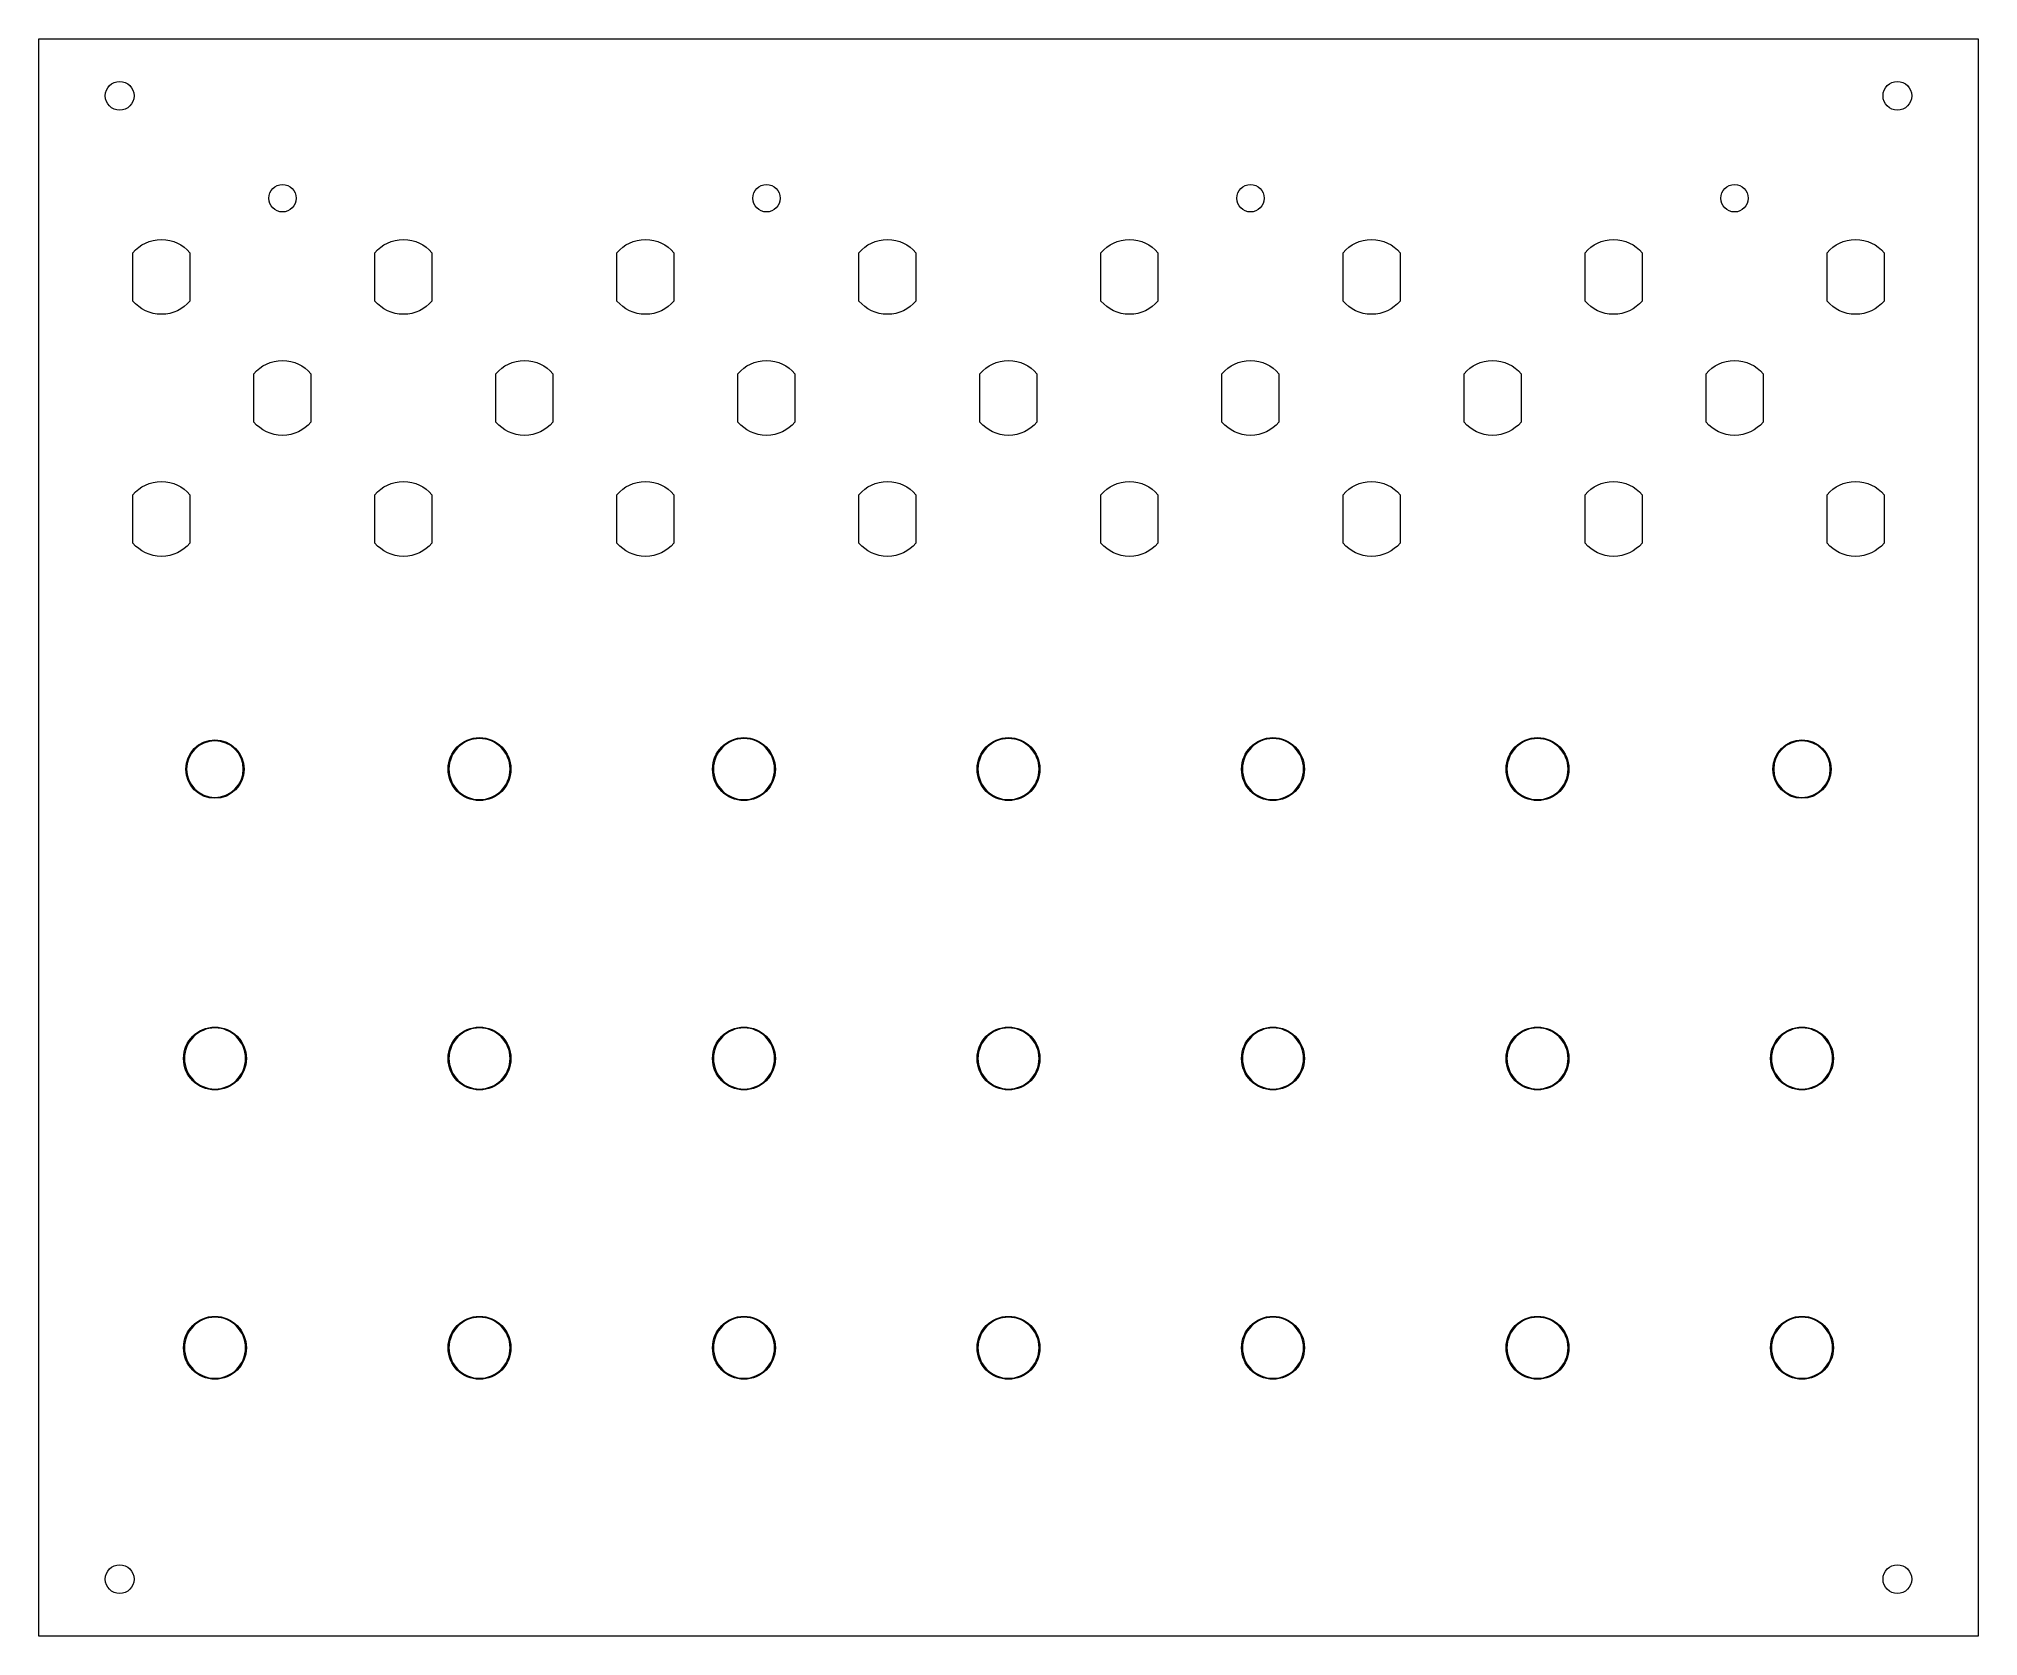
# Model space of a CAD drawing. Header units: millimetres. Extents: x 223 to 439, y -178 to 0.
import ezdxf

# ---------------------------------------------------------------- set-up
doc = ezdxf.new("R2010")
doc.units = ezdxf.units.MM
doc.header["$MEASUREMENT"] = 0
doc.layers.add('drill', color=7, linetype='Continuous', lineweight=0)

# ---------------------------------------------------------------- blocks, each defined once
blk = doc.blocks.new('Block_0')
at = {"layer": 'drill', "color": 230, "lineweight": 5}
for points in [[(250.14, -16.28), (249.3, -16.28), (248.62, -16.96), (248.62, -17.81), (248.62, -18.65), (249.3, -19.33), (250.14, -19.33), (250.98, -19.33), (251.67, -18.65), (251.67, -17.81), (251.67, -16.96), (250.98, -16.28), (250.14, -16.28)], [(250.14, -16.28), (249.3, -16.28), (248.62, -16.96), (248.62, -17.81), (248.62, -18.65), (249.3, -19.33), (250.14, -19.33), (250.98, -19.33), (251.67, -18.65), (251.67, -17.81), (251.67, -16.96), (250.98, -16.28), (250.14, -16.28)], [(304.02, -16.28), (303.18, -16.28), (302.5, -16.96), (302.5, -17.81), (302.5, -18.65), (303.18, -19.33), (304.02, -19.33), (304.87, -19.33), (305.55, -18.65), (305.55, -17.81), (305.55, -16.96), (304.87, -16.28), (304.02, -16.28)], [(304.02, -16.28), (303.18, -16.28), (302.5, -16.96), (302.5, -17.81), (302.5, -18.65), (303.18, -19.33), (304.02, -19.33), (304.87, -19.33), (305.55, -18.65), (305.55, -17.81), (305.55, -16.96), (304.87, -16.28), (304.02, -16.28)], [(357.9, -16.28), (357.06, -16.28), (356.38, -16.96), (356.38, -17.81), (356.38, -18.65), (357.06, -19.33), (357.9, -19.33), (358.75, -19.33), (359.43, -18.65), (359.43, -17.81), (359.43, -16.96), (358.75, -16.28), (357.9, -16.28)], [(357.9, -16.28), (357.06, -16.28), (356.38, -16.96), (356.38, -17.81), (356.38, -18.65), (357.06, -19.33), (357.9, -19.33), (358.75, -19.33), (359.43, -18.65), (359.43, -17.81), (359.43, -16.96), (358.75, -16.28), (357.9, -16.28)], [(411.79, -16.28), (410.94, -16.28), (410.26, -16.96), (410.26, -17.81), (410.26, -18.65), (410.94, -19.33), (411.79, -19.33), (412.63, -19.33), (413.31, -18.65), (413.31, -17.81), (413.31, -16.96), (412.63, -16.28), (411.79, -16.28)], [(411.79, -16.28), (410.94, -16.28), (410.26, -16.96), (410.26, -17.81), (410.26, -18.65), (410.94, -19.33), (411.79, -19.33), (412.63, -19.33), (413.31, -18.65), (413.31, -17.81), (413.31, -16.96), (412.63, -16.28), (411.79, -16.28)]]:
    blk.add_open_spline(points, degree=3, knots=[0, 0, 0, 0, 1, 1, 1, 2, 2, 2, 3, 3, 3, 4, 4, 4, 4], dxfattribs=at)

msp = doc.modelspace()

# ---------------------------------------------------------------- hatches: boundary and pattern name
at = {"layer": 'drill', "transparency": 33554687}
h = msp.add_hatch(color=230, dxfattribs=at)
h.dxf.hatch_style = 2
edge = h.paths.add_edge_path()
edge.add_spline(control_points=[(242.62, -78.09), (240.83, -78.09), (239.37, -79.55), (239.37, -81.34), (239.37, -83.14), (240.83, -84.59), (242.62, -84.59), (244.42, -84.59), (245.87, -83.14), (245.87, -81.34), (245.87, -79.55), (244.42, -78.09), (242.62, -78.09), (242.62, -78.09), (242.62, -78.09), (242.62, -78.09)], knot_values=[0, 0, 0, 0, 1, 1, 1, 2, 2, 2, 3, 3, 3, 4, 4, 4, 5, 5, 5, 5], degree=3, periodic=0)
edge = h.paths.add_edge_path()
edge.add_spline(control_points=[(242.62, -78.19), (244.36, -78.19), (245.77, -79.61), (245.77, -81.34), (245.77, -83.08), (244.36, -84.49), (242.62, -84.49), (240.89, -84.49), (239.47, -83.08), (239.47, -81.34), (239.47, -79.61), (240.89, -78.19), (242.62, -78.19)], knot_values=[0, 0, 0, 0, 1, 1, 1, 2, 2, 2, 3, 3, 3, 4, 4, 4, 4], degree=3, periodic=0)
edge.add_line((242.62, -78.19), (242.62, -78.19))
h = msp.add_hatch(color=230, dxfattribs=at)
h.dxf.hatch_style = 2
edge = h.paths.add_edge_path()
edge.add_spline(control_points=[(272.07, -77.84), (270.14, -77.84), (268.57, -79.41), (268.57, -81.34), (268.57, -83.28), (270.14, -84.84), (272.07, -84.84), (274, -84.84), (275.57, -83.28), (275.57, -81.34), (275.57, -79.41), (274, -77.84), (272.07, -77.84), (272.07, -77.84), (272.07, -77.84), (272.07, -77.84)], knot_values=[0, 0, 0, 0, 1, 1, 1, 2, 2, 2, 3, 3, 3, 4, 4, 4, 5, 5, 5, 5], degree=3, periodic=0)
edge = h.paths.add_edge_path()
edge.add_spline(control_points=[(272.07, -77.94), (273.94, -77.94), (275.47, -79.47), (275.47, -81.34), (275.47, -83.22), (273.94, -84.74), (272.07, -84.74), (270.19, -84.74), (268.67, -83.22), (268.67, -81.34), (268.67, -79.47), (270.19, -77.94), (272.07, -77.94)], knot_values=[0, 0, 0, 0, 1, 1, 1, 2, 2, 2, 3, 3, 3, 4, 4, 4, 4], degree=3, periodic=0)
edge.add_line((272.07, -77.94), (272.07, -77.94))
h = msp.add_hatch(color=230, dxfattribs=at)
h.dxf.hatch_style = 2
edge = h.paths.add_edge_path()
edge.add_spline(control_points=[(301.51, -77.84), (299.58, -77.84), (298.01, -79.41), (298.01, -81.34), (298.01, -83.28), (299.58, -84.84), (301.51, -84.84), (303.45, -84.84), (305.01, -83.28), (305.01, -81.34), (305.01, -79.41), (303.45, -77.84), (301.51, -77.84), (301.51, -77.84), (301.51, -77.84), (301.51, -77.84)], knot_values=[0, 0, 0, 0, 1, 1, 1, 2, 2, 2, 3, 3, 3, 4, 4, 4, 5, 5, 5, 5], degree=3, periodic=0)
edge = h.paths.add_edge_path()
edge.add_spline(control_points=[(301.51, -77.94), (303.39, -77.94), (304.91, -79.47), (304.91, -81.34), (304.91, -83.22), (303.39, -84.74), (301.51, -84.74), (299.64, -84.74), (298.11, -83.22), (298.11, -81.34), (298.11, -79.47), (299.64, -77.94), (301.51, -77.94)], knot_values=[0, 0, 0, 0, 1, 1, 1, 2, 2, 2, 3, 3, 3, 4, 4, 4, 4], degree=3, periodic=0)
edge.add_line((301.51, -77.94), (301.51, -77.94))
h = msp.add_hatch(color=230, dxfattribs=at)
h.dxf.hatch_style = 2
edge = h.paths.add_edge_path()
edge.add_spline(control_points=[(330.96, -77.84), (329.03, -77.84), (327.46, -79.41), (327.46, -81.34), (327.46, -83.28), (329.03, -84.84), (330.96, -84.84), (332.89, -84.84), (334.46, -83.28), (334.46, -81.34), (334.46, -79.41), (332.89, -77.84), (330.96, -77.84), (330.96, -77.84), (330.96, -77.84), (330.96, -77.84)], knot_values=[0, 0, 0, 0, 1, 1, 1, 2, 2, 2, 3, 3, 3, 4, 4, 4, 5, 5, 5, 5], degree=3, periodic=0)
edge = h.paths.add_edge_path()
edge.add_spline(control_points=[(330.96, -77.94), (332.83, -77.94), (334.36, -79.47), (334.36, -81.34), (334.36, -83.22), (332.83, -84.74), (330.96, -84.74), (329.08, -84.74), (327.56, -83.22), (327.56, -81.34), (327.56, -79.47), (329.08, -77.94), (330.96, -77.94)], knot_values=[0, 0, 0, 0, 1, 1, 1, 2, 2, 2, 3, 3, 3, 4, 4, 4, 4], degree=3, periodic=0)
edge.add_line((330.96, -77.94), (330.96, -77.94))
h = msp.add_hatch(color=230, dxfattribs=at)
h.dxf.hatch_style = 2
edge = h.paths.add_edge_path()
edge.add_spline(control_points=[(360.4, -77.84), (358.47, -77.84), (356.9, -79.41), (356.9, -81.34), (356.9, -83.28), (358.47, -84.84), (360.4, -84.84), (362.34, -84.84), (363.9, -83.28), (363.9, -81.34), (363.9, -79.41), (362.34, -77.84), (360.4, -77.84), (360.4, -77.84), (360.4, -77.84), (360.4, -77.84)], knot_values=[0, 0, 0, 0, 1, 1, 1, 2, 2, 2, 3, 3, 3, 4, 4, 4, 5, 5, 5, 5], degree=3, periodic=0)
edge = h.paths.add_edge_path()
edge.add_spline(control_points=[(360.4, -77.94), (362.28, -77.94), (363.8, -79.47), (363.8, -81.34), (363.8, -83.22), (362.28, -84.74), (360.4, -84.74), (358.53, -84.74), (357, -83.22), (357, -81.34), (357, -79.47), (358.53, -77.94), (360.4, -77.94)], knot_values=[0, 0, 0, 0, 1, 1, 1, 2, 2, 2, 3, 3, 3, 4, 4, 4, 4], degree=3, periodic=0)
edge.add_line((360.4, -77.94), (360.4, -77.94))
h = msp.add_hatch(color=230, dxfattribs=at)
h.dxf.hatch_style = 2
edge = h.paths.add_edge_path()
edge.add_spline(control_points=[(389.85, -77.84), (387.91, -77.84), (386.35, -79.41), (386.35, -81.34), (386.35, -83.28), (387.91, -84.84), (389.85, -84.84), (391.78, -84.84), (393.35, -83.28), (393.35, -81.34), (393.35, -79.41), (391.78, -77.84), (389.85, -77.84), (389.85, -77.84), (389.85, -77.84), (389.85, -77.84)], knot_values=[0, 0, 0, 0, 1, 1, 1, 2, 2, 2, 3, 3, 3, 4, 4, 4, 5, 5, 5, 5], degree=3, periodic=0)
edge = h.paths.add_edge_path()
edge.add_spline(control_points=[(389.85, -77.94), (391.72, -77.94), (393.25, -79.47), (393.25, -81.34), (393.25, -83.22), (391.72, -84.74), (389.85, -84.74), (387.97, -84.74), (386.45, -83.22), (386.45, -81.34), (386.45, -79.47), (387.97, -77.94), (389.85, -77.94)], knot_values=[0, 0, 0, 0, 1, 1, 1, 2, 2, 2, 3, 3, 3, 4, 4, 4, 4], degree=3, periodic=0)
edge.add_line((389.85, -77.94), (389.85, -77.94))
h = msp.add_hatch(color=230, dxfattribs=at)
h.dxf.hatch_style = 2
edge = h.paths.add_edge_path()
edge.add_spline(control_points=[(419.29, -78.09), (417.5, -78.09), (416.04, -79.55), (416.04, -81.34), (416.04, -83.14), (417.5, -84.59), (419.29, -84.59), (421.09, -84.59), (422.54, -83.14), (422.54, -81.34), (422.54, -79.55), (421.09, -78.09), (419.29, -78.09), (419.29, -78.09), (419.29, -78.09), (419.29, -78.09)], knot_values=[0, 0, 0, 0, 1, 1, 1, 2, 2, 2, 3, 3, 3, 4, 4, 4, 5, 5, 5, 5], degree=3, periodic=0)
edge = h.paths.add_edge_path()
edge.add_spline(control_points=[(419.29, -78.19), (421.03, -78.19), (422.44, -79.61), (422.44, -81.34), (422.44, -83.08), (421.03, -84.49), (419.29, -84.49), (417.56, -84.49), (416.14, -83.08), (416.14, -81.34), (416.14, -79.61), (417.56, -78.19), (419.29, -78.19)], knot_values=[0, 0, 0, 0, 1, 1, 1, 2, 2, 2, 3, 3, 3, 4, 4, 4, 4], degree=3, periodic=0)
edge.add_line((419.29, -78.19), (419.29, -78.19))
h = msp.add_hatch(color=230, dxfattribs=at)
h.dxf.hatch_style = 2
edge = h.paths.add_edge_path()
edge.add_spline(control_points=[(242.62, -110.05), (240.69, -110.05), (239.12, -111.61), (239.12, -113.55), (239.12, -115.48), (240.69, -117.05), (242.62, -117.05), (244.56, -117.05), (246.12, -115.48), (246.12, -113.55), (246.12, -111.61), (244.56, -110.05), (242.62, -110.05), (242.62, -110.05), (242.62, -110.05), (242.62, -110.05)], knot_values=[0, 0, 0, 0, 1, 1, 1, 2, 2, 2, 3, 3, 3, 4, 4, 4, 5, 5, 5, 5], degree=3, periodic=0)
edge = h.paths.add_edge_path()
edge.add_spline(control_points=[(242.62, -110.15), (244.5, -110.15), (246.02, -111.67), (246.02, -113.55), (246.02, -115.42), (244.5, -116.95), (242.62, -116.95), (240.75, -116.95), (239.22, -115.42), (239.22, -113.55), (239.22, -111.67), (240.75, -110.15), (242.62, -110.15)], knot_values=[0, 0, 0, 0, 1, 1, 1, 2, 2, 2, 3, 3, 3, 4, 4, 4, 4], degree=3, periodic=0)
edge.add_line((242.62, -110.15), (242.62, -110.15))
h = msp.add_hatch(color=230, dxfattribs=at)
h.dxf.hatch_style = 2
edge = h.paths.add_edge_path()
edge.add_spline(control_points=[(272.07, -110.05), (270.14, -110.05), (268.57, -111.61), (268.57, -113.55), (268.57, -115.48), (270.14, -117.05), (272.07, -117.05), (274, -117.05), (275.57, -115.48), (275.57, -113.55), (275.57, -111.61), (274, -110.05), (272.07, -110.05), (272.07, -110.05), (272.07, -110.05), (272.07, -110.05)], knot_values=[0, 0, 0, 0, 1, 1, 1, 2, 2, 2, 3, 3, 3, 4, 4, 4, 5, 5, 5, 5], degree=3, periodic=0)
edge = h.paths.add_edge_path()
edge.add_spline(control_points=[(272.07, -110.15), (273.94, -110.15), (275.47, -111.67), (275.47, -113.55), (275.47, -115.42), (273.94, -116.95), (272.07, -116.95), (270.19, -116.95), (268.67, -115.42), (268.67, -113.55), (268.67, -111.67), (270.19, -110.15), (272.07, -110.15)], knot_values=[0, 0, 0, 0, 1, 1, 1, 2, 2, 2, 3, 3, 3, 4, 4, 4, 4], degree=3, periodic=0)
edge.add_line((272.07, -110.15), (272.07, -110.15))
h = msp.add_hatch(color=230, dxfattribs=at)
h.dxf.hatch_style = 2
edge = h.paths.add_edge_path()
edge.add_spline(control_points=[(301.51, -110.05), (299.58, -110.05), (298.01, -111.61), (298.01, -113.55), (298.01, -115.48), (299.58, -117.05), (301.51, -117.05), (303.45, -117.05), (305.01, -115.48), (305.01, -113.55), (305.01, -111.61), (303.45, -110.05), (301.51, -110.05), (301.51, -110.05), (301.51, -110.05), (301.51, -110.05)], knot_values=[0, 0, 0, 0, 1, 1, 1, 2, 2, 2, 3, 3, 3, 4, 4, 4, 5, 5, 5, 5], degree=3, periodic=0)
edge = h.paths.add_edge_path()
edge.add_spline(control_points=[(301.51, -110.15), (303.39, -110.15), (304.91, -111.67), (304.91, -113.55), (304.91, -115.42), (303.39, -116.95), (301.51, -116.95), (299.64, -116.95), (298.11, -115.42), (298.11, -113.55), (298.11, -111.67), (299.64, -110.15), (301.51, -110.15)], knot_values=[0, 0, 0, 0, 1, 1, 1, 2, 2, 2, 3, 3, 3, 4, 4, 4, 4], degree=3, periodic=0)
edge.add_line((301.51, -110.15), (301.51, -110.15))
h = msp.add_hatch(color=230, dxfattribs=at)
h.dxf.hatch_style = 2
edge = h.paths.add_edge_path()
edge.add_spline(control_points=[(330.96, -110.05), (329.03, -110.05), (327.46, -111.61), (327.46, -113.55), (327.46, -115.48), (329.03, -117.05), (330.96, -117.05), (332.89, -117.05), (334.46, -115.48), (334.46, -113.55), (334.46, -111.61), (332.89, -110.05), (330.96, -110.05), (330.96, -110.05), (330.96, -110.05), (330.96, -110.05)], knot_values=[0, 0, 0, 0, 1, 1, 1, 2, 2, 2, 3, 3, 3, 4, 4, 4, 5, 5, 5, 5], degree=3, periodic=0)
edge = h.paths.add_edge_path()
edge.add_spline(control_points=[(330.96, -110.15), (332.83, -110.15), (334.36, -111.67), (334.36, -113.55), (334.36, -115.42), (332.83, -116.95), (330.96, -116.95), (329.08, -116.95), (327.56, -115.42), (327.56, -113.55), (327.56, -111.67), (329.08, -110.15), (330.96, -110.15)], knot_values=[0, 0, 0, 0, 1, 1, 1, 2, 2, 2, 3, 3, 3, 4, 4, 4, 4], degree=3, periodic=0)
edge.add_line((330.96, -110.15), (330.96, -110.15))
h = msp.add_hatch(color=230, dxfattribs=at)
h.dxf.hatch_style = 2
edge = h.paths.add_edge_path()
edge.add_spline(control_points=[(360.4, -110.05), (358.47, -110.05), (356.9, -111.61), (356.9, -113.55), (356.9, -115.48), (358.47, -117.05), (360.4, -117.05), (362.34, -117.05), (363.9, -115.48), (363.9, -113.55), (363.9, -111.61), (362.34, -110.05), (360.4, -110.05), (360.4, -110.05), (360.4, -110.05), (360.4, -110.05)], knot_values=[0, 0, 0, 0, 1, 1, 1, 2, 2, 2, 3, 3, 3, 4, 4, 4, 5, 5, 5, 5], degree=3, periodic=0)
edge = h.paths.add_edge_path()
edge.add_spline(control_points=[(360.4, -110.15), (362.28, -110.15), (363.8, -111.67), (363.8, -113.55), (363.8, -115.42), (362.28, -116.95), (360.4, -116.95), (358.53, -116.95), (357, -115.42), (357, -113.55), (357, -111.67), (358.53, -110.15), (360.4, -110.15)], knot_values=[0, 0, 0, 0, 1, 1, 1, 2, 2, 2, 3, 3, 3, 4, 4, 4, 4], degree=3, periodic=0)
edge.add_line((360.4, -110.15), (360.4, -110.15))
h = msp.add_hatch(color=230, dxfattribs=at)
h.dxf.hatch_style = 2
edge = h.paths.add_edge_path()
edge.add_spline(control_points=[(389.85, -110.05), (387.91, -110.05), (386.35, -111.61), (386.35, -113.55), (386.35, -115.48), (387.91, -117.05), (389.85, -117.05), (391.78, -117.05), (393.35, -115.48), (393.35, -113.55), (393.35, -111.61), (391.78, -110.05), (389.85, -110.05), (389.85, -110.05), (389.85, -110.05), (389.85, -110.05)], knot_values=[0, 0, 0, 0, 1, 1, 1, 2, 2, 2, 3, 3, 3, 4, 4, 4, 5, 5, 5, 5], degree=3, periodic=0)
edge = h.paths.add_edge_path()
edge.add_spline(control_points=[(389.85, -110.15), (391.72, -110.15), (393.25, -111.67), (393.25, -113.55), (393.25, -115.42), (391.72, -116.95), (389.85, -116.95), (387.97, -116.95), (386.45, -115.42), (386.45, -113.55), (386.45, -111.67), (387.97, -110.15), (389.85, -110.15)], knot_values=[0, 0, 0, 0, 1, 1, 1, 2, 2, 2, 3, 3, 3, 4, 4, 4, 4], degree=3, periodic=0)
edge.add_line((389.85, -110.15), (389.85, -110.15))
h = msp.add_hatch(color=230, dxfattribs=at)
h.dxf.hatch_style = 2
edge = h.paths.add_edge_path()
edge.add_spline(control_points=[(419.29, -110.05), (417.36, -110.05), (415.79, -111.61), (415.79, -113.55), (415.79, -115.48), (417.36, -117.05), (419.29, -117.05), (421.23, -117.05), (422.79, -115.48), (422.79, -113.55), (422.79, -111.61), (421.23, -110.05), (419.29, -110.05), (419.29, -110.05), (419.29, -110.05), (419.29, -110.05)], knot_values=[0, 0, 0, 0, 1, 1, 1, 2, 2, 2, 3, 3, 3, 4, 4, 4, 5, 5, 5, 5], degree=3, periodic=0)
edge = h.paths.add_edge_path()
edge.add_spline(control_points=[(419.29, -110.15), (421.17, -110.15), (422.69, -111.67), (422.69, -113.55), (422.69, -115.42), (421.17, -116.95), (419.29, -116.95), (417.42, -116.95), (415.89, -115.42), (415.89, -113.55), (415.89, -111.67), (417.42, -110.15), (419.29, -110.15)], knot_values=[0, 0, 0, 0, 1, 1, 1, 2, 2, 2, 3, 3, 3, 4, 4, 4, 4], degree=3, periodic=0)
edge.add_line((419.29, -110.15), (419.29, -110.15))
h = msp.add_hatch(color=230, dxfattribs=at)
h.dxf.hatch_style = 2
edge = h.paths.add_edge_path()
edge.add_spline(control_points=[(242.62, -142.25), (240.69, -142.25), (239.12, -143.82), (239.12, -145.75), (239.12, -147.68), (240.69, -149.25), (242.62, -149.25), (244.56, -149.25), (246.12, -147.68), (246.12, -145.75), (246.12, -143.82), (244.56, -142.25), (242.62, -142.25), (242.62, -142.25), (242.62, -142.25), (242.62, -142.25)], knot_values=[0, 0, 0, 0, 1, 1, 1, 2, 2, 2, 3, 3, 3, 4, 4, 4, 5, 5, 5, 5], degree=3, periodic=0)
edge = h.paths.add_edge_path()
edge.add_spline(control_points=[(242.62, -142.35), (244.5, -142.35), (246.02, -143.88), (246.02, -145.75), (246.02, -147.63), (244.5, -149.15), (242.62, -149.15), (240.75, -149.15), (239.22, -147.63), (239.22, -145.75), (239.22, -143.88), (240.75, -142.35), (242.62, -142.35)], knot_values=[0, 0, 0, 0, 1, 1, 1, 2, 2, 2, 3, 3, 3, 4, 4, 4, 4], degree=3, periodic=0)
edge.add_line((242.62, -142.35), (242.62, -142.35))
h = msp.add_hatch(color=230, dxfattribs=at)
h.dxf.hatch_style = 2
edge = h.paths.add_edge_path()
edge.add_spline(control_points=[(272.07, -142.25), (270.14, -142.25), (268.57, -143.82), (268.57, -145.75), (268.57, -147.68), (270.14, -149.25), (272.07, -149.25), (274, -149.25), (275.57, -147.68), (275.57, -145.75), (275.57, -143.82), (274, -142.25), (272.07, -142.25), (272.07, -142.25), (272.07, -142.25), (272.07, -142.25)], knot_values=[0, 0, 0, 0, 1, 1, 1, 2, 2, 2, 3, 3, 3, 4, 4, 4, 5, 5, 5, 5], degree=3, periodic=0)
edge = h.paths.add_edge_path()
edge.add_spline(control_points=[(272.07, -142.35), (273.94, -142.35), (275.47, -143.88), (275.47, -145.75), (275.47, -147.63), (273.94, -149.15), (272.07, -149.15), (270.19, -149.15), (268.67, -147.63), (268.67, -145.75), (268.67, -143.88), (270.19, -142.35), (272.07, -142.35)], knot_values=[0, 0, 0, 0, 1, 1, 1, 2, 2, 2, 3, 3, 3, 4, 4, 4, 4], degree=3, periodic=0)
edge.add_line((272.07, -142.35), (272.07, -142.35))
h = msp.add_hatch(color=230, dxfattribs=at)
h.dxf.hatch_style = 2
edge = h.paths.add_edge_path()
edge.add_spline(control_points=[(301.51, -142.25), (299.58, -142.25), (298.01, -143.82), (298.01, -145.75), (298.01, -147.68), (299.58, -149.25), (301.51, -149.25), (303.45, -149.25), (305.01, -147.68), (305.01, -145.75), (305.01, -143.82), (303.45, -142.25), (301.51, -142.25), (301.51, -142.25), (301.51, -142.25), (301.51, -142.25)], knot_values=[0, 0, 0, 0, 1, 1, 1, 2, 2, 2, 3, 3, 3, 4, 4, 4, 5, 5, 5, 5], degree=3, periodic=0)
edge = h.paths.add_edge_path()
edge.add_spline(control_points=[(301.51, -142.35), (303.39, -142.35), (304.91, -143.88), (304.91, -145.75), (304.91, -147.63), (303.39, -149.15), (301.51, -149.15), (299.64, -149.15), (298.11, -147.63), (298.11, -145.75), (298.11, -143.88), (299.64, -142.35), (301.51, -142.35)], knot_values=[0, 0, 0, 0, 1, 1, 1, 2, 2, 2, 3, 3, 3, 4, 4, 4, 4], degree=3, periodic=0)
edge.add_line((301.51, -142.35), (301.51, -142.35))
h = msp.add_hatch(color=230, dxfattribs=at)
h.dxf.hatch_style = 2
edge = h.paths.add_edge_path()
edge.add_spline(control_points=[(330.96, -142.25), (329.03, -142.25), (327.46, -143.82), (327.46, -145.75), (327.46, -147.68), (329.03, -149.25), (330.96, -149.25), (332.89, -149.25), (334.46, -147.68), (334.46, -145.75), (334.46, -143.82), (332.89, -142.25), (330.96, -142.25), (330.96, -142.25), (330.96, -142.25), (330.96, -142.25)], knot_values=[0, 0, 0, 0, 1, 1, 1, 2, 2, 2, 3, 3, 3, 4, 4, 4, 5, 5, 5, 5], degree=3, periodic=0)
edge = h.paths.add_edge_path()
edge.add_spline(control_points=[(330.96, -142.35), (332.83, -142.35), (334.36, -143.88), (334.36, -145.75), (334.36, -147.63), (332.83, -149.15), (330.96, -149.15), (329.08, -149.15), (327.56, -147.63), (327.56, -145.75), (327.56, -143.88), (329.08, -142.35), (330.96, -142.35)], knot_values=[0, 0, 0, 0, 1, 1, 1, 2, 2, 2, 3, 3, 3, 4, 4, 4, 4], degree=3, periodic=0)
edge.add_line((330.96, -142.35), (330.96, -142.35))
h = msp.add_hatch(color=230, dxfattribs=at)
h.dxf.hatch_style = 2
edge = h.paths.add_edge_path()
edge.add_spline(control_points=[(360.4, -142.25), (358.47, -142.25), (356.9, -143.82), (356.9, -145.75), (356.9, -147.68), (358.47, -149.25), (360.4, -149.25), (362.34, -149.25), (363.9, -147.68), (363.9, -145.75), (363.9, -143.82), (362.34, -142.25), (360.4, -142.25), (360.4, -142.25), (360.4, -142.25), (360.4, -142.25)], knot_values=[0, 0, 0, 0, 1, 1, 1, 2, 2, 2, 3, 3, 3, 4, 4, 4, 5, 5, 5, 5], degree=3, periodic=0)
edge = h.paths.add_edge_path()
edge.add_spline(control_points=[(360.4, -142.35), (362.28, -142.35), (363.8, -143.88), (363.8, -145.75), (363.8, -147.63), (362.28, -149.15), (360.4, -149.15), (358.53, -149.15), (357, -147.63), (357, -145.75), (357, -143.88), (358.53, -142.35), (360.4, -142.35)], knot_values=[0, 0, 0, 0, 1, 1, 1, 2, 2, 2, 3, 3, 3, 4, 4, 4, 4], degree=3, periodic=0)
edge.add_line((360.4, -142.35), (360.4, -142.35))
h = msp.add_hatch(color=230, dxfattribs=at)
h.dxf.hatch_style = 2
edge = h.paths.add_edge_path()
edge.add_spline(control_points=[(389.85, -142.25), (387.91, -142.25), (386.35, -143.82), (386.35, -145.75), (386.35, -147.68), (387.91, -149.25), (389.85, -149.25), (391.78, -149.25), (393.35, -147.68), (393.35, -145.75), (393.35, -143.82), (391.78, -142.25), (389.85, -142.25), (389.85, -142.25), (389.85, -142.25), (389.85, -142.25)], knot_values=[0, 0, 0, 0, 1, 1, 1, 2, 2, 2, 3, 3, 3, 4, 4, 4, 5, 5, 5, 5], degree=3, periodic=0)
edge = h.paths.add_edge_path()
edge.add_spline(control_points=[(389.85, -142.35), (391.72, -142.35), (393.25, -143.88), (393.25, -145.75), (393.25, -147.63), (391.72, -149.15), (389.85, -149.15), (387.97, -149.15), (386.45, -147.63), (386.45, -145.75), (386.45, -143.88), (387.97, -142.35), (389.85, -142.35)], knot_values=[0, 0, 0, 0, 1, 1, 1, 2, 2, 2, 3, 3, 3, 4, 4, 4, 4], degree=3, periodic=0)
edge.add_line((389.85, -142.35), (389.85, -142.35))
h = msp.add_hatch(color=230, dxfattribs=at)
h.dxf.hatch_style = 2
edge = h.paths.add_edge_path()
edge.add_spline(control_points=[(419.29, -142.25), (417.36, -142.25), (415.79, -143.82), (415.79, -145.75), (415.79, -147.68), (417.36, -149.25), (419.29, -149.25), (421.23, -149.25), (422.79, -147.68), (422.79, -145.75), (422.79, -143.82), (421.23, -142.25), (419.29, -142.25), (419.29, -142.25), (419.29, -142.25), (419.29, -142.25)], knot_values=[0, 0, 0, 0, 1, 1, 1, 2, 2, 2, 3, 3, 3, 4, 4, 4, 5, 5, 5, 5], degree=3, periodic=0)
edge = h.paths.add_edge_path()
edge.add_spline(control_points=[(419.29, -142.35), (421.17, -142.35), (422.69, -143.88), (422.69, -145.75), (422.69, -147.63), (421.17, -149.15), (419.29, -149.15), (417.42, -149.15), (415.89, -147.63), (415.89, -145.75), (415.89, -143.88), (417.42, -142.35), (419.29, -142.35)], knot_values=[0, 0, 0, 0, 1, 1, 1, 2, 2, 2, 3, 3, 3, 4, 4, 4, 4], degree=3, periodic=0)
edge.add_line((419.29, -142.35), (419.29, -142.35))

# ---------------------------------------------------------------- linework, layer by layer
at = {"layer": 'drill', "color": 230, "lineweight": 5}
msp.add_lwpolyline([(438.91, -177.85), (223.01, -177.85), (223.01, -0.05), (438.91, -0.05)], close=True, dxfattribs=at)
for centre in [(232.01, -6.4), (429.91, -6.4), (232.01, -171.5), (429.91, -171.5)]:
    msp.add_circle(centre, 1.6, dxfattribs=at)
for points in [[(233.49, -23.86), (233.49, -23.86), (233.49, -29.24), (233.49, -29.24), (234.25, -30.14), (235.39, -30.72), (236.66, -30.72), (237.94, -30.72), (239.08, -30.14), (239.84, -29.24), (239.84, -29.24), (239.84, -23.86), (239.84, -23.86), (239.08, -22.96), (237.94, -22.39), (236.66, -22.39), (235.39, -22.39), (234.25, -22.96), (233.49, -23.86)], [(260.43, -23.86), (260.43, -23.86), (260.43, -29.24), (260.43, -29.24), (261.19, -30.14), (262.33, -30.72), (263.61, -30.72), (264.88, -30.72), (266.02, -30.14), (266.78, -29.24), (266.78, -29.24), (266.78, -23.86), (266.78, -23.86), (266.02, -22.96), (264.88, -22.39), (263.61, -22.39), (262.33, -22.39), (261.19, -22.96), (260.43, -23.86)], [(287.37, -23.86), (287.37, -23.86), (287.37, -29.24), (287.37, -29.24), (288.14, -30.14), (289.27, -30.72), (290.55, -30.72), (291.82, -30.72), (292.96, -30.14), (293.72, -29.24), (293.72, -29.24), (293.72, -23.86), (293.72, -23.86), (292.96, -22.96), (291.82, -22.39), (290.55, -22.39), (289.27, -22.39), (288.14, -22.96), (287.37, -23.86)], [(314.31, -23.86), (314.31, -23.86), (314.31, -29.24), (314.31, -29.24), (315.08, -30.14), (316.21, -30.72), (317.49, -30.72), (318.76, -30.72), (319.9, -30.14), (320.66, -29.24), (320.66, -29.24), (320.66, -23.86), (320.66, -23.86), (319.9, -22.96), (318.76, -22.39), (317.49, -22.39), (316.21, -22.39), (315.08, -22.96), (314.31, -23.86)], [(341.25, -23.86), (341.25, -23.86), (341.25, -29.24), (341.25, -29.24), (342.02, -30.14), (343.16, -30.72), (344.43, -30.72), (345.7, -30.72), (346.84, -30.14), (347.6, -29.24), (347.6, -29.24), (347.6, -23.86), (347.6, -23.86), (346.84, -22.96), (345.7, -22.39), (344.43, -22.39), (343.16, -22.39), (342.02, -22.96), (341.25, -23.86)], [(368.2, -23.86), (368.2, -23.86), (368.2, -29.24), (368.2, -29.24), (368.96, -30.14), (370.1, -30.72), (371.37, -30.72), (372.64, -30.72), (373.78, -30.14), (374.55, -29.24), (374.55, -29.24), (374.55, -23.86), (374.55, -23.86), (373.78, -22.96), (372.64, -22.39), (371.37, -22.39), (370.1, -22.39), (368.96, -22.96), (368.2, -23.86)], [(395.14, -23.86), (395.14, -23.86), (395.14, -29.24), (395.14, -29.24), (395.9, -30.14), (397.04, -30.72), (398.31, -30.72), (399.58, -30.72), (400.72, -30.14), (401.49, -29.24), (401.49, -29.24), (401.49, -23.86), (401.49, -23.86), (400.72, -22.96), (399.58, -22.39), (398.31, -22.39), (397.04, -22.39), (395.9, -22.96), (395.14, -23.86)], [(422.08, -23.86), (422.08, -23.86), (422.08, -29.24), (422.08, -29.24), (422.84, -30.14), (423.98, -30.72), (425.25, -30.72), (426.53, -30.72), (427.66, -30.14), (428.43, -29.24), (428.43, -29.24), (428.43, -23.86), (428.43, -23.86), (427.66, -22.96), (426.53, -22.39), (425.25, -22.39), (423.98, -22.39), (422.84, -22.96), (422.08, -23.86)], [(246.96, -37.33), (246.96, -37.33), (246.96, -42.72), (246.96, -42.72), (247.72, -43.62), (248.86, -44.19), (250.14, -44.19), (251.41, -44.19), (252.55, -43.62), (253.31, -42.72), (253.31, -42.72), (253.31, -37.33), (253.31, -37.33), (252.55, -36.43), (251.41, -35.86), (250.14, -35.86), (248.86, -35.86), (247.72, -36.43), (246.96, -37.33)], [(273.9, -37.33), (273.9, -37.33), (273.9, -42.72), (273.9, -42.72), (274.67, -43.62), (275.8, -44.19), (277.08, -44.19), (278.35, -44.19), (279.49, -43.62), (280.25, -42.72), (280.25, -42.72), (280.25, -37.33), (280.25, -37.33), (279.49, -36.43), (278.35, -35.86), (277.08, -35.86), (275.8, -35.86), (274.67, -36.43), (273.9, -37.33)], [(300.84, -37.33), (300.84, -37.33), (300.84, -42.72), (300.84, -42.72), (301.61, -43.62), (302.74, -44.19), (304.02, -44.19), (305.29, -44.19), (306.43, -43.62), (307.19, -42.72), (307.19, -42.72), (307.19, -37.33), (307.19, -37.33), (306.43, -36.43), (305.29, -35.86), (304.02, -35.86), (302.74, -35.86), (301.61, -36.43), (300.84, -37.33)], [(327.78, -37.33), (327.78, -37.33), (327.78, -42.72), (327.78, -42.72), (328.55, -43.62), (329.69, -44.19), (330.96, -44.19), (332.23, -44.19), (333.37, -43.62), (334.13, -42.72), (334.13, -42.72), (334.13, -37.33), (334.13, -37.33), (333.37, -36.43), (332.23, -35.86), (330.96, -35.86), (329.69, -35.86), (328.55, -36.43), (327.78, -37.33)], [(354.72, -37.33), (354.72, -37.33), (354.72, -42.72), (354.72, -42.72), (355.49, -43.62), (356.63, -44.19), (357.9, -44.19), (359.17, -44.19), (360.31, -43.62), (361.07, -42.72), (361.07, -42.72), (361.07, -37.33), (361.07, -37.33), (360.31, -36.43), (359.17, -35.86), (357.9, -35.86), (356.63, -35.86), (355.49, -36.43), (354.72, -37.33)], [(381.67, -37.33), (381.67, -37.33), (381.67, -42.72), (381.67, -42.72), (382.43, -43.62), (383.57, -44.19), (384.84, -44.19), (386.11, -44.19), (387.25, -43.62), (388.02, -42.72), (388.02, -42.72), (388.02, -37.33), (388.02, -37.33), (387.25, -36.43), (386.11, -35.86), (384.84, -35.86), (383.57, -35.86), (382.43, -36.43), (381.67, -37.33)], [(408.61, -37.33), (408.61, -37.33), (408.61, -42.72), (408.61, -42.72), (409.37, -43.62), (410.51, -44.19), (411.78, -44.19), (413.05, -44.19), (414.19, -43.62), (414.96, -42.72), (414.96, -42.72), (414.96, -37.33), (414.96, -37.33), (414.19, -36.43), (413.05, -35.86), (411.78, -35.86), (410.51, -35.86), (409.37, -36.43), (408.61, -37.33)], [(233.49, -50.8), (233.49, -50.8), (233.49, -56.19), (233.49, -56.19), (234.25, -57.09), (235.39, -57.66), (236.66, -57.66), (237.94, -57.66), (239.08, -57.09), (239.84, -56.19), (239.84, -56.19), (239.84, -50.8), (239.84, -50.8), (239.08, -49.9), (237.94, -49.33), (236.66, -49.33), (235.39, -49.33), (234.25, -49.9), (233.49, -50.8)], [(260.43, -50.8), (260.43, -50.8), (260.43, -56.19), (260.43, -56.19), (261.19, -57.09), (262.33, -57.66), (263.61, -57.66), (264.88, -57.66), (266.02, -57.09), (266.78, -56.19), (266.78, -56.19), (266.78, -50.8), (266.78, -50.8), (266.02, -49.9), (264.88, -49.33), (263.61, -49.33), (262.33, -49.33), (261.19, -49.9), (260.43, -50.8)], [(287.37, -50.8), (287.37, -50.8), (287.37, -56.19), (287.37, -56.19), (288.14, -57.09), (289.27, -57.66), (290.55, -57.66), (291.82, -57.66), (292.96, -57.09), (293.72, -56.19), (293.72, -56.19), (293.72, -50.8), (293.72, -50.8), (292.96, -49.9), (291.82, -49.33), (290.55, -49.33), (289.27, -49.33), (288.14, -49.9), (287.37, -50.8)], [(314.31, -50.8), (314.31, -50.8), (314.31, -56.19), (314.31, -56.19), (315.08, -57.09), (316.21, -57.66), (317.49, -57.66), (318.76, -57.66), (319.9, -57.09), (320.66, -56.19), (320.66, -56.19), (320.66, -50.8), (320.66, -50.8), (319.9, -49.9), (318.76, -49.33), (317.49, -49.33), (316.21, -49.33), (315.08, -49.9), (314.31, -50.8)], [(341.25, -50.8), (341.25, -50.8), (341.25, -56.19), (341.25, -56.19), (342.02, -57.09), (343.16, -57.66), (344.43, -57.66), (345.7, -57.66), (346.84, -57.09), (347.6, -56.19), (347.6, -56.19), (347.6, -50.8), (347.6, -50.8), (346.84, -49.9), (345.7, -49.33), (344.43, -49.33), (343.16, -49.33), (342.02, -49.9), (341.25, -50.8)], [(368.2, -50.8), (368.2, -50.8), (368.2, -56.19), (368.2, -56.19), (368.96, -57.09), (370.1, -57.66), (371.37, -57.66), (372.64, -57.66), (373.78, -57.09), (374.55, -56.19), (374.55, -56.19), (374.55, -50.8), (374.55, -50.8), (373.78, -49.9), (372.64, -49.33), (371.37, -49.33), (370.1, -49.33), (368.96, -49.9), (368.2, -50.8)], [(395.14, -50.8), (395.14, -50.8), (395.14, -56.19), (395.14, -56.19), (395.9, -57.09), (397.04, -57.66), (398.31, -57.66), (399.58, -57.66), (400.72, -57.09), (401.49, -56.19), (401.49, -56.19), (401.49, -50.8), (401.49, -50.8), (400.72, -49.9), (399.58, -49.33), (398.31, -49.33), (397.04, -49.33), (395.9, -49.9), (395.14, -50.8)], [(422.08, -50.8), (422.08, -50.8), (422.08, -56.19), (422.08, -56.19), (422.84, -57.09), (423.98, -57.66), (425.25, -57.66), (426.53, -57.66), (427.66, -57.09), (428.43, -56.19), (428.43, -56.19), (428.43, -50.8), (428.43, -50.8), (427.66, -49.9), (426.53, -49.33), (425.25, -49.33), (423.98, -49.33), (422.84, -49.9), (422.08, -50.8)]]:
    msp.add_open_spline(points, degree=3, knots=[0, 0, 0, 0, 1, 1, 1, 2, 2, 2, 3, 3, 3, 4, 4, 4, 5, 5, 5, 6, 6, 6, 6], dxfattribs=at)
at = {"layer": 'drill'}
for points, knots in [([(242.62, -78.09), (240.83, -78.09), (239.37, -79.55), (239.37, -81.34), (239.37, -83.14), (240.83, -84.59), (242.62, -84.59), (244.42, -84.59), (245.87, -83.14), (245.87, -81.34), (245.87, -79.55), (244.42, -78.09), (242.62, -78.09), (242.62, -78.09), (242.62, -78.09), (242.62, -78.09)], [0, 0, 0, 0, 1, 1, 1, 2, 2, 2, 3, 3, 3, 4, 4, 4, 5, 5, 5, 5]), ([(242.62, -78.19), (244.36, -78.19), (245.77, -79.61), (245.77, -81.34), (245.77, -83.08), (244.36, -84.49), (242.62, -84.49), (240.89, -84.49), (239.47, -83.08), (239.47, -81.34), (239.47, -79.61), (240.89, -78.19), (242.62, -78.19)], [0, 0, 0, 0, 1, 1, 1, 2, 2, 2, 3, 3, 3, 4, 4, 4, 4]), ([(272.07, -77.84), (270.14, -77.84), (268.57, -79.41), (268.57, -81.34), (268.57, -83.28), (270.14, -84.84), (272.07, -84.84), (274, -84.84), (275.57, -83.28), (275.57, -81.34), (275.57, -79.41), (274, -77.84), (272.07, -77.84), (272.07, -77.84), (272.07, -77.84), (272.07, -77.84)], [0, 0, 0, 0, 1, 1, 1, 2, 2, 2, 3, 3, 3, 4, 4, 4, 5, 5, 5, 5]), ([(272.07, -77.94), (273.94, -77.94), (275.47, -79.47), (275.47, -81.34), (275.47, -83.22), (273.94, -84.74), (272.07, -84.74), (270.19, -84.74), (268.67, -83.22), (268.67, -81.34), (268.67, -79.47), (270.19, -77.94), (272.07, -77.94)], [0, 0, 0, 0, 1, 1, 1, 2, 2, 2, 3, 3, 3, 4, 4, 4, 4]), ([(301.51, -77.84), (299.58, -77.84), (298.01, -79.41), (298.01, -81.34), (298.01, -83.28), (299.58, -84.84), (301.51, -84.84), (303.45, -84.84), (305.01, -83.28), (305.01, -81.34), (305.01, -79.41), (303.45, -77.84), (301.51, -77.84), (301.51, -77.84), (301.51, -77.84), (301.51, -77.84)], [0, 0, 0, 0, 1, 1, 1, 2, 2, 2, 3, 3, 3, 4, 4, 4, 5, 5, 5, 5]), ([(301.51, -77.94), (303.39, -77.94), (304.91, -79.47), (304.91, -81.34), (304.91, -83.22), (303.39, -84.74), (301.51, -84.74), (299.64, -84.74), (298.11, -83.22), (298.11, -81.34), (298.11, -79.47), (299.64, -77.94), (301.51, -77.94)], [0, 0, 0, 0, 1, 1, 1, 2, 2, 2, 3, 3, 3, 4, 4, 4, 4]), ([(330.96, -77.84), (329.03, -77.84), (327.46, -79.41), (327.46, -81.34), (327.46, -83.28), (329.03, -84.84), (330.96, -84.84), (332.89, -84.84), (334.46, -83.28), (334.46, -81.34), (334.46, -79.41), (332.89, -77.84), (330.96, -77.84), (330.96, -77.84), (330.96, -77.84), (330.96, -77.84)], [0, 0, 0, 0, 1, 1, 1, 2, 2, 2, 3, 3, 3, 4, 4, 4, 5, 5, 5, 5]), ([(330.96, -77.94), (332.83, -77.94), (334.36, -79.47), (334.36, -81.34), (334.36, -83.22), (332.83, -84.74), (330.96, -84.74), (329.08, -84.74), (327.56, -83.22), (327.56, -81.34), (327.56, -79.47), (329.08, -77.94), (330.96, -77.94)], [0, 0, 0, 0, 1, 1, 1, 2, 2, 2, 3, 3, 3, 4, 4, 4, 4]), ([(360.4, -77.84), (358.47, -77.84), (356.9, -79.41), (356.9, -81.34), (356.9, -83.28), (358.47, -84.84), (360.4, -84.84), (362.34, -84.84), (363.9, -83.28), (363.9, -81.34), (363.9, -79.41), (362.34, -77.84), (360.4, -77.84), (360.4, -77.84), (360.4, -77.84), (360.4, -77.84)], [0, 0, 0, 0, 1, 1, 1, 2, 2, 2, 3, 3, 3, 4, 4, 4, 5, 5, 5, 5]), ([(360.4, -77.94), (362.28, -77.94), (363.8, -79.47), (363.8, -81.34), (363.8, -83.22), (362.28, -84.74), (360.4, -84.74), (358.53, -84.74), (357, -83.22), (357, -81.34), (357, -79.47), (358.53, -77.94), (360.4, -77.94)], [0, 0, 0, 0, 1, 1, 1, 2, 2, 2, 3, 3, 3, 4, 4, 4, 4]), ([(389.85, -77.84), (387.91, -77.84), (386.35, -79.41), (386.35, -81.34), (386.35, -83.28), (387.91, -84.84), (389.85, -84.84), (391.78, -84.84), (393.35, -83.28), (393.35, -81.34), (393.35, -79.41), (391.78, -77.84), (389.85, -77.84), (389.85, -77.84), (389.85, -77.84), (389.85, -77.84)], [0, 0, 0, 0, 1, 1, 1, 2, 2, 2, 3, 3, 3, 4, 4, 4, 5, 5, 5, 5]), ([(389.85, -77.94), (391.72, -77.94), (393.25, -79.47), (393.25, -81.34), (393.25, -83.22), (391.72, -84.74), (389.85, -84.74), (387.97, -84.74), (386.45, -83.22), (386.45, -81.34), (386.45, -79.47), (387.97, -77.94), (389.85, -77.94)], [0, 0, 0, 0, 1, 1, 1, 2, 2, 2, 3, 3, 3, 4, 4, 4, 4]), ([(419.29, -78.09), (417.5, -78.09), (416.04, -79.55), (416.04, -81.34), (416.04, -83.14), (417.5, -84.59), (419.29, -84.59), (421.09, -84.59), (422.54, -83.14), (422.54, -81.34), (422.54, -79.55), (421.09, -78.09), (419.29, -78.09), (419.29, -78.09), (419.29, -78.09), (419.29, -78.09)], [0, 0, 0, 0, 1, 1, 1, 2, 2, 2, 3, 3, 3, 4, 4, 4, 5, 5, 5, 5]), ([(419.29, -78.19), (421.03, -78.19), (422.44, -79.61), (422.44, -81.34), (422.44, -83.08), (421.03, -84.49), (419.29, -84.49), (417.56, -84.49), (416.14, -83.08), (416.14, -81.34), (416.14, -79.61), (417.56, -78.19), (419.29, -78.19)], [0, 0, 0, 0, 1, 1, 1, 2, 2, 2, 3, 3, 3, 4, 4, 4, 4]), ([(242.62, -110.05), (240.69, -110.05), (239.12, -111.61), (239.12, -113.55), (239.12, -115.48), (240.69, -117.05), (242.62, -117.05), (244.56, -117.05), (246.12, -115.48), (246.12, -113.55), (246.12, -111.61), (244.56, -110.05), (242.62, -110.05), (242.62, -110.05), (242.62, -110.05), (242.62, -110.05)], [0, 0, 0, 0, 1, 1, 1, 2, 2, 2, 3, 3, 3, 4, 4, 4, 5, 5, 5, 5]), ([(272.07, -110.05), (270.14, -110.05), (268.57, -111.61), (268.57, -113.55), (268.57, -115.48), (270.14, -117.05), (272.07, -117.05), (274, -117.05), (275.57, -115.48), (275.57, -113.55), (275.57, -111.61), (274, -110.05), (272.07, -110.05), (272.07, -110.05), (272.07, -110.05), (272.07, -110.05)], [0, 0, 0, 0, 1, 1, 1, 2, 2, 2, 3, 3, 3, 4, 4, 4, 5, 5, 5, 5]), ([(301.51, -110.05), (299.58, -110.05), (298.01, -111.61), (298.01, -113.55), (298.01, -115.48), (299.58, -117.05), (301.51, -117.05), (303.45, -117.05), (305.01, -115.48), (305.01, -113.55), (305.01, -111.61), (303.45, -110.05), (301.51, -110.05), (301.51, -110.05), (301.51, -110.05), (301.51, -110.05)], [0, 0, 0, 0, 1, 1, 1, 2, 2, 2, 3, 3, 3, 4, 4, 4, 5, 5, 5, 5]), ([(330.96, -110.05), (329.03, -110.05), (327.46, -111.61), (327.46, -113.55), (327.46, -115.48), (329.03, -117.05), (330.96, -117.05), (332.89, -117.05), (334.46, -115.48), (334.46, -113.55), (334.46, -111.61), (332.89, -110.05), (330.96, -110.05), (330.96, -110.05), (330.96, -110.05), (330.96, -110.05)], [0, 0, 0, 0, 1, 1, 1, 2, 2, 2, 3, 3, 3, 4, 4, 4, 5, 5, 5, 5]), ([(360.4, -110.05), (358.47, -110.05), (356.9, -111.61), (356.9, -113.55), (356.9, -115.48), (358.47, -117.05), (360.4, -117.05), (362.34, -117.05), (363.9, -115.48), (363.9, -113.55), (363.9, -111.61), (362.34, -110.05), (360.4, -110.05), (360.4, -110.05), (360.4, -110.05), (360.4, -110.05)], [0, 0, 0, 0, 1, 1, 1, 2, 2, 2, 3, 3, 3, 4, 4, 4, 5, 5, 5, 5]), ([(389.85, -110.05), (387.91, -110.05), (386.35, -111.61), (386.35, -113.55), (386.35, -115.48), (387.91, -117.05), (389.85, -117.05), (391.78, -117.05), (393.35, -115.48), (393.35, -113.55), (393.35, -111.61), (391.78, -110.05), (389.85, -110.05), (389.85, -110.05), (389.85, -110.05), (389.85, -110.05)], [0, 0, 0, 0, 1, 1, 1, 2, 2, 2, 3, 3, 3, 4, 4, 4, 5, 5, 5, 5]), ([(419.29, -110.05), (417.36, -110.05), (415.79, -111.61), (415.79, -113.55), (415.79, -115.48), (417.36, -117.05), (419.29, -117.05), (421.23, -117.05), (422.79, -115.48), (422.79, -113.55), (422.79, -111.61), (421.23, -110.05), (419.29, -110.05), (419.29, -110.05), (419.29, -110.05), (419.29, -110.05)], [0, 0, 0, 0, 1, 1, 1, 2, 2, 2, 3, 3, 3, 4, 4, 4, 5, 5, 5, 5]), ([(242.62, -110.15), (244.5, -110.15), (246.02, -111.67), (246.02, -113.55), (246.02, -115.42), (244.5, -116.95), (242.62, -116.95), (240.75, -116.95), (239.22, -115.42), (239.22, -113.55), (239.22, -111.67), (240.75, -110.15), (242.62, -110.15)], [0, 0, 0, 0, 1, 1, 1, 2, 2, 2, 3, 3, 3, 4, 4, 4, 4]), ([(272.07, -110.15), (273.94, -110.15), (275.47, -111.67), (275.47, -113.55), (275.47, -115.42), (273.94, -116.95), (272.07, -116.95), (270.19, -116.95), (268.67, -115.42), (268.67, -113.55), (268.67, -111.67), (270.19, -110.15), (272.07, -110.15)], [0, 0, 0, 0, 1, 1, 1, 2, 2, 2, 3, 3, 3, 4, 4, 4, 4]), ([(301.51, -110.15), (303.39, -110.15), (304.91, -111.67), (304.91, -113.55), (304.91, -115.42), (303.39, -116.95), (301.51, -116.95), (299.64, -116.95), (298.11, -115.42), (298.11, -113.55), (298.11, -111.67), (299.64, -110.15), (301.51, -110.15)], [0, 0, 0, 0, 1, 1, 1, 2, 2, 2, 3, 3, 3, 4, 4, 4, 4]), ([(330.96, -110.15), (332.83, -110.15), (334.36, -111.67), (334.36, -113.55), (334.36, -115.42), (332.83, -116.95), (330.96, -116.95), (329.08, -116.95), (327.56, -115.42), (327.56, -113.55), (327.56, -111.67), (329.08, -110.15), (330.96, -110.15)], [0, 0, 0, 0, 1, 1, 1, 2, 2, 2, 3, 3, 3, 4, 4, 4, 4]), ([(360.4, -110.15), (362.28, -110.15), (363.8, -111.67), (363.8, -113.55), (363.8, -115.42), (362.28, -116.95), (360.4, -116.95), (358.53, -116.95), (357, -115.42), (357, -113.55), (357, -111.67), (358.53, -110.15), (360.4, -110.15)], [0, 0, 0, 0, 1, 1, 1, 2, 2, 2, 3, 3, 3, 4, 4, 4, 4]), ([(389.85, -110.15), (391.72, -110.15), (393.25, -111.67), (393.25, -113.55), (393.25, -115.42), (391.72, -116.95), (389.85, -116.95), (387.97, -116.95), (386.45, -115.42), (386.45, -113.55), (386.45, -111.67), (387.97, -110.15), (389.85, -110.15)], [0, 0, 0, 0, 1, 1, 1, 2, 2, 2, 3, 3, 3, 4, 4, 4, 4]), ([(419.29, -110.15), (421.17, -110.15), (422.69, -111.67), (422.69, -113.55), (422.69, -115.42), (421.17, -116.95), (419.29, -116.95), (417.42, -116.95), (415.89, -115.42), (415.89, -113.55), (415.89, -111.67), (417.42, -110.15), (419.29, -110.15)], [0, 0, 0, 0, 1, 1, 1, 2, 2, 2, 3, 3, 3, 4, 4, 4, 4]), ([(242.62, -142.25), (240.69, -142.25), (239.12, -143.82), (239.12, -145.75), (239.12, -147.68), (240.69, -149.25), (242.62, -149.25), (244.56, -149.25), (246.12, -147.68), (246.12, -145.75), (246.12, -143.82), (244.56, -142.25), (242.62, -142.25), (242.62, -142.25), (242.62, -142.25), (242.62, -142.25)], [0, 0, 0, 0, 1, 1, 1, 2, 2, 2, 3, 3, 3, 4, 4, 4, 5, 5, 5, 5]), ([(242.62, -142.35), (244.5, -142.35), (246.02, -143.88), (246.02, -145.75), (246.02, -147.63), (244.5, -149.15), (242.62, -149.15), (240.75, -149.15), (239.22, -147.63), (239.22, -145.75), (239.22, -143.88), (240.75, -142.35), (242.62, -142.35)], [0, 0, 0, 0, 1, 1, 1, 2, 2, 2, 3, 3, 3, 4, 4, 4, 4]), ([(272.07, -142.25), (270.14, -142.25), (268.57, -143.82), (268.57, -145.75), (268.57, -147.68), (270.14, -149.25), (272.07, -149.25), (274, -149.25), (275.57, -147.68), (275.57, -145.75), (275.57, -143.82), (274, -142.25), (272.07, -142.25), (272.07, -142.25), (272.07, -142.25), (272.07, -142.25)], [0, 0, 0, 0, 1, 1, 1, 2, 2, 2, 3, 3, 3, 4, 4, 4, 5, 5, 5, 5]), ([(272.07, -142.35), (273.94, -142.35), (275.47, -143.88), (275.47, -145.75), (275.47, -147.63), (273.94, -149.15), (272.07, -149.15), (270.19, -149.15), (268.67, -147.63), (268.67, -145.75), (268.67, -143.88), (270.19, -142.35), (272.07, -142.35)], [0, 0, 0, 0, 1, 1, 1, 2, 2, 2, 3, 3, 3, 4, 4, 4, 4]), ([(301.51, -142.25), (299.58, -142.25), (298.01, -143.82), (298.01, -145.75), (298.01, -147.68), (299.58, -149.25), (301.51, -149.25), (303.45, -149.25), (305.01, -147.68), (305.01, -145.75), (305.01, -143.82), (303.45, -142.25), (301.51, -142.25), (301.51, -142.25), (301.51, -142.25), (301.51, -142.25)], [0, 0, 0, 0, 1, 1, 1, 2, 2, 2, 3, 3, 3, 4, 4, 4, 5, 5, 5, 5]), ([(301.51, -142.35), (303.39, -142.35), (304.91, -143.88), (304.91, -145.75), (304.91, -147.63), (303.39, -149.15), (301.51, -149.15), (299.64, -149.15), (298.11, -147.63), (298.11, -145.75), (298.11, -143.88), (299.64, -142.35), (301.51, -142.35)], [0, 0, 0, 0, 1, 1, 1, 2, 2, 2, 3, 3, 3, 4, 4, 4, 4]), ([(330.96, -142.25), (329.03, -142.25), (327.46, -143.82), (327.46, -145.75), (327.46, -147.68), (329.03, -149.25), (330.96, -149.25), (332.89, -149.25), (334.46, -147.68), (334.46, -145.75), (334.46, -143.82), (332.89, -142.25), (330.96, -142.25), (330.96, -142.25), (330.96, -142.25), (330.96, -142.25)], [0, 0, 0, 0, 1, 1, 1, 2, 2, 2, 3, 3, 3, 4, 4, 4, 5, 5, 5, 5]), ([(330.96, -142.35), (332.83, -142.35), (334.36, -143.88), (334.36, -145.75), (334.36, -147.63), (332.83, -149.15), (330.96, -149.15), (329.08, -149.15), (327.56, -147.63), (327.56, -145.75), (327.56, -143.88), (329.08, -142.35), (330.96, -142.35)], [0, 0, 0, 0, 1, 1, 1, 2, 2, 2, 3, 3, 3, 4, 4, 4, 4]), ([(360.4, -142.25), (358.47, -142.25), (356.9, -143.82), (356.9, -145.75), (356.9, -147.68), (358.47, -149.25), (360.4, -149.25), (362.34, -149.25), (363.9, -147.68), (363.9, -145.75), (363.9, -143.82), (362.34, -142.25), (360.4, -142.25), (360.4, -142.25), (360.4, -142.25), (360.4, -142.25)], [0, 0, 0, 0, 1, 1, 1, 2, 2, 2, 3, 3, 3, 4, 4, 4, 5, 5, 5, 5]), ([(360.4, -142.35), (362.28, -142.35), (363.8, -143.88), (363.8, -145.75), (363.8, -147.63), (362.28, -149.15), (360.4, -149.15), (358.53, -149.15), (357, -147.63), (357, -145.75), (357, -143.88), (358.53, -142.35), (360.4, -142.35)], [0, 0, 0, 0, 1, 1, 1, 2, 2, 2, 3, 3, 3, 4, 4, 4, 4]), ([(389.85, -142.25), (387.91, -142.25), (386.35, -143.82), (386.35, -145.75), (386.35, -147.68), (387.91, -149.25), (389.85, -149.25), (391.78, -149.25), (393.35, -147.68), (393.35, -145.75), (393.35, -143.82), (391.78, -142.25), (389.85, -142.25), (389.85, -142.25), (389.85, -142.25), (389.85, -142.25)], [0, 0, 0, 0, 1, 1, 1, 2, 2, 2, 3, 3, 3, 4, 4, 4, 5, 5, 5, 5]), ([(389.85, -142.35), (391.72, -142.35), (393.25, -143.88), (393.25, -145.75), (393.25, -147.63), (391.72, -149.15), (389.85, -149.15), (387.97, -149.15), (386.45, -147.63), (386.45, -145.75), (386.45, -143.88), (387.97, -142.35), (389.85, -142.35)], [0, 0, 0, 0, 1, 1, 1, 2, 2, 2, 3, 3, 3, 4, 4, 4, 4]), ([(419.29, -142.25), (417.36, -142.25), (415.79, -143.82), (415.79, -145.75), (415.79, -147.68), (417.36, -149.25), (419.29, -149.25), (421.23, -149.25), (422.79, -147.68), (422.79, -145.75), (422.79, -143.82), (421.23, -142.25), (419.29, -142.25), (419.29, -142.25), (419.29, -142.25), (419.29, -142.25)], [0, 0, 0, 0, 1, 1, 1, 2, 2, 2, 3, 3, 3, 4, 4, 4, 5, 5, 5, 5]), ([(419.29, -142.35), (421.17, -142.35), (422.69, -143.88), (422.69, -145.75), (422.69, -147.63), (421.17, -149.15), (419.29, -149.15), (417.42, -149.15), (415.89, -147.63), (415.89, -145.75), (415.89, -143.88), (417.42, -142.35), (419.29, -142.35)], [0, 0, 0, 0, 1, 1, 1, 2, 2, 2, 3, 3, 3, 4, 4, 4, 4])]:
    msp.add_open_spline(points, degree=3, knots=knots, dxfattribs=at)

# ---------------------------------------------------------------- block references
msp.add_blockref('Block_0', (0, 0), dxfattribs=at)

doc.saveas('drawing.dxf')
